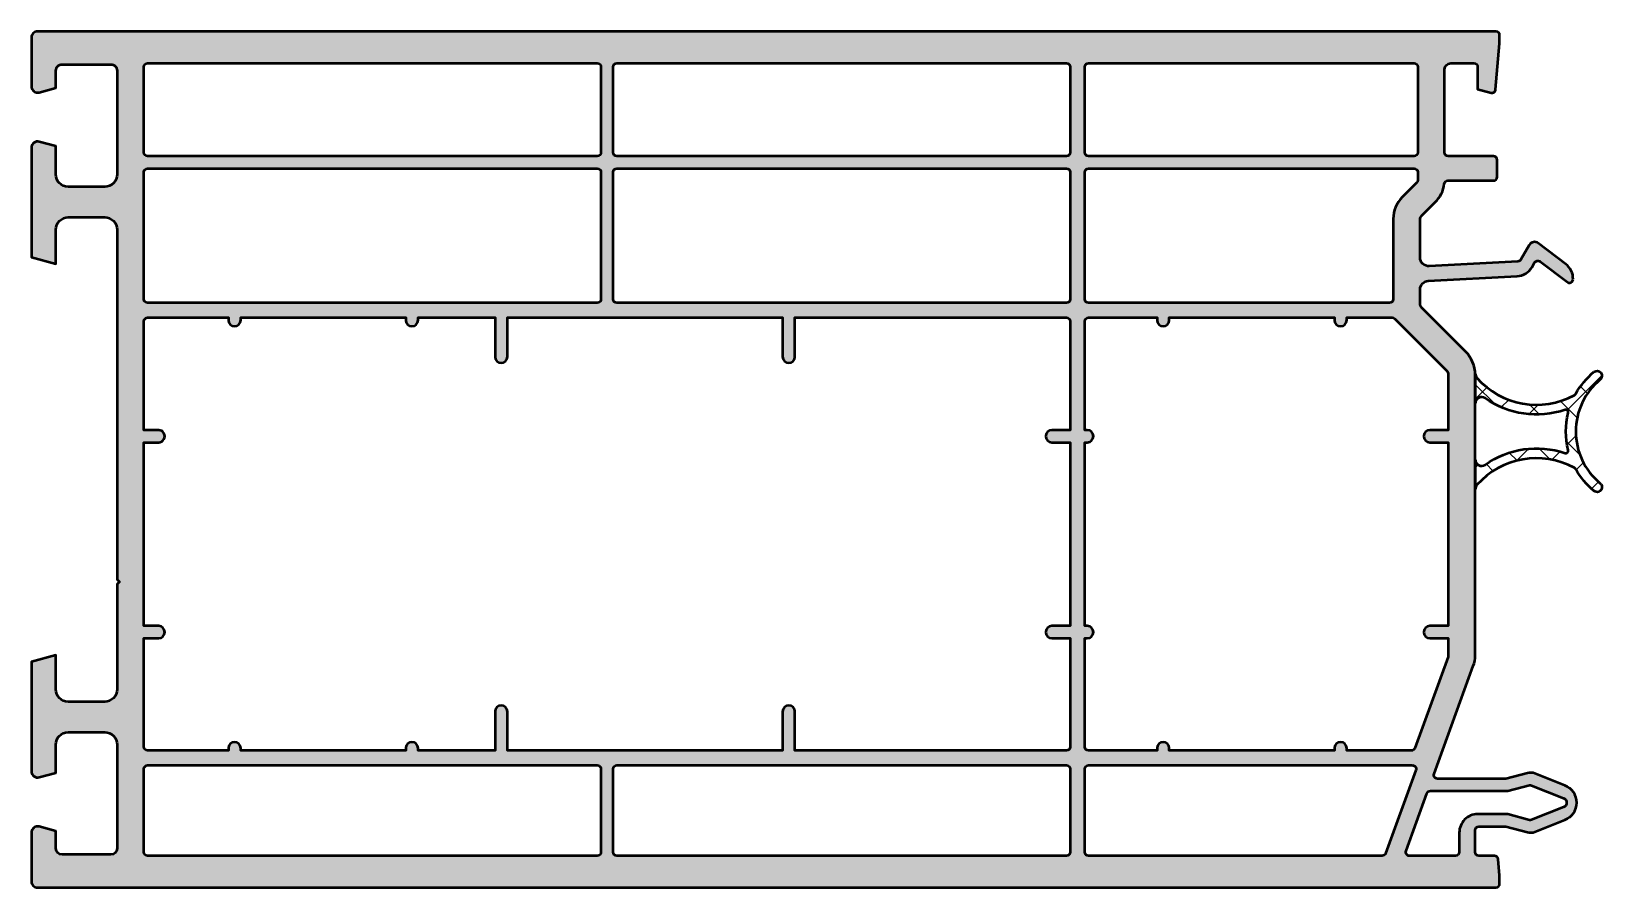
# Model space of a CAD drawing. Extents: x -120 to 8, y -70 to 0.
import ezdxf

# ---------------------------------------------------------------- set-up
doc = ezdxf.new("R2010")
doc.units = 0
for name, color, linetype, lineweight in [('0S-Alu contour', 7, 'Continuous', 50), ('0S-Alu hatch', 252, 'Continuous', 25), ('0S-EPDM contour', 22, 'Continuous', 50), ('0S-EPDM hatch', 25, 'Continuous', 25)]:
    doc.layers.add(name, color=color, linetype=linetype, lineweight=lineweight)

# ---------------------------------------------------------------- blocks, each defined once
blk = doc.blocks.new('984300__90E928C8_37A6_478C_BCB0_72B6524FA4E8_')
at = {"layer": '0S-Alu hatch'}
h = blk.add_hatch(color=256, dxfattribs=at)
edge = h.paths.add_edge_path()
edge.add_line((-0.3002441425315254, -0.0017937469477332), (-119.5002152655906, -0.0017937469450047))
edge.add_arc((-119.5002446651965, -0.5018231458113079), 0.5000293997305892, 89.99663125140626, 179.9966313362419)
edge.add_line((-120.0002740640629, -0.5017937469458039), (-120.0002740640628, -4.501793746946368))
edge.add_arc((-119.5002210778373, -4.501737132055573), 0.5000529894303899, 180.0064869011505, 284.9939296838402)
edge.add_line((-119.3708490152349, -4.984764938352739), (-118.0002740640634, -4.617516403196823))
edge.add_line((-118.0002740640634, -4.617516403196823), (-118.0002740640632, -3.201805953977846))
edge.add_ellipse((-117.5003105333214, -3.20176948472004), major_axis=(-0.4999635320719696, 0), ratio=1, start_angle=-90.00417937398248, end_angle=0.004179374001409997, ccw=False)
edge.add_line((-117.5002740640632, -2.701805953978174), (-113.5002740640629, -2.701805953977846))
edge.add_ellipse((-113.5002260943021, -3.20175798421709), major_axis=(-0.4999520325405627, 0), ratio=1, start_angle=179.9945025428712, end_angle=270.00549745707133, ccw=False)
edge.add_line((-113.0002740640629, -3.201805953978306), (-113.000274064063, -11.70180595397807))
edge.add_ellipse((-114.0002695991173, -11.70181041892412), major_axis=(-0.9999955350642498, 0), ratio=1, start_angle=89.99974417625862, end_angle=180.0002558231261, ccw=False)
edge.add_line((-114.000274064064, -12.7018059539784), (-117.0002740640624, -12.70180595397819))
edge.add_ellipse((-117.0002099709795, -11.70174186089479), major_axis=(-1.000064095137223, 0), ratio=1, start_angle=0.0036720277494737275, end_angle=89.99632797221233, ccw=False)
edge.add_line((-118.0002740640629, -11.701805953977), (-118.0002740640628, -9.386071090696937))
edge.add_line((-118.0002740640628, -9.386071090696937), (-119.3708490152347, -9.018822555540574))
edge.add_arc((-119.5002187708623, -9.501853368368394), 0.5000552967545282, 75.0064147711777, 179.9931686438171)
edge.add_line((-120.0002740640625, -9.501793746946637), (-120.0002740640629, -18.46590507507182))
edge.add_line((-120.0002740640629, -18.46590507507182), (-118.0002740640629, -19.00179374694705))
edge.add_line((-118.0002740640629, -19.00179374694705), (-118.0002740640629, -16.20180595397728))
edge.add_ellipse((-117.0002785290097, -16.20180148903134), major_axis=(-0.9999955350631271, 0), ratio=1, start_angle=-90.0002558237324, end_angle=0.0002558231261104993, ccw=False)
edge.add_line((-117.0002740640632, -15.20180595397818), (-114.0002740640622, -15.20180595397819))
edge.add_ellipse((-114.0002009859211, -16.20173287583629), major_axis=(-0.9999269245285036, 0), ratio=1, start_angle=179.9958126248717, end_angle=270.0041873750553, ccw=False)
edge.add_line((-113.000274064063, -16.2018059539786), (-113.000274064063, -44.8018261718749))
edge.add_line((-113.000274064063, -44.8018261718749), (-112.800274064063, -45.00182617187494))
edge.add_line((-112.800274064063, -45.00182617187494), (-113.0002740640629, -45.20182617187499))
edge.add_line((-113.0002740640629, -45.20182617187499), (-113.0002740640628, -53.80181301116778))
edge.add_ellipse((-114.0002669275767, -53.80182014765448), major_axis=(-0.9999928635393323, 0), ratio=1, start_angle=89.99959110654919, end_angle=180.0004088942962, ccw=False)
edge.add_line((-114.0002740640628, -54.80181301116835), (-117.0002740640634, -54.8018130111679))
edge.add_ellipse((-117.000212561448, -53.80175150855298), major_axis=(-1.000061504506088, 0), ratio=1, start_angle=0.003523623447620139, end_angle=89.99647637642289, ccw=False)
edge.add_line((-118.0002740640629, -53.80181301116618), (-118.0002740640631, -51.00179475405566))
edge.add_line((-118.0002740640631, -51.00179475405566), (-120.0002740640631, -51.53768343210078))
edge.add_line((-120.0002740640631, -51.53768343210078), (-120.0002740640634, -60.50182521819937))
edge.add_arc((-119.5003148900068, -60.5018298319112), 0.4999591740779297, 179.9994712645224, 285.0079396284028)
edge.add_line((-119.3708490152347, -60.98473537444949), (-118.0002740640629, -60.61748683929302))
edge.add_line((-118.0002740640629, -60.61748683929302), (-118.0002740640629, -58.30181301116767))
edge.add_ellipse((-117.0002356883311, -58.30185138689978), major_axis=(-1.000038376468082, 0), ratio=1, start_angle=270.00219868312763, end_angle=359.99780131702414, ccw=False)
edge.add_line((-117.0002740640636, -57.30181301116802), (-114.0002740640636, -57.3018130111679))
edge.add_ellipse((-114.0002439635591, -58.30178291066389), major_axis=(-0.9999698999490281, 0), ratio=1, start_angle=179.9982753161613, end_angle=270.00172468378014, ccw=False)
edge.add_line((-113.0002740640631, -58.30181301116937), (-113.000274064063, -66.80181301116767))
edge.add_ellipse((-113.5003387207248, -66.80174930830273), major_axis=(-0.5000646607193078, 0), ratio=1, start_angle=90.00740814966258, end_angle=179.9927011332353, ccw=False)
edge.add_line((-113.5002740640631, -67.3018139648421), (-117.5002740640628, -67.30181396484232))
edge.add_ellipse((-117.5001975068693, -66.80173740779375), major_axis=(-0.5000765629086791, 0), ratio=1, start_angle=0.008662182097623372, end_angle=89.99122853494617, ccw=False)
edge.add_line((-118.000274064063, -66.80181301116752), (-118.0002740640628, -65.38610256194924))
edge.add_line((-118.0002740640628, -65.38610256194924), (-119.3708490152348, -65.01885402679301))
edge.add_arc((-119.5003063175211, -65.50177074573561), 0.4999677495094532, 74.99334092777917, 180.0062424871521)
edge.add_line((-120.0002740640631, -65.50182521819892), (-120.0002740640635, -69.50182617187335))
edge.add_arc((-119.5001528902584, -69.50170499806774), 0.5001211884845891, 180.0138821307182, 270.0138824024058)
edge.add_line((-119.5000317140813, -70.00182617187222), (-0.300244142531696, -70.00182617187494))
edge.add_arc((-0.3002441425316249, -69.70182617187467), 0.3000000000002814, 269.9999999999864, 360)
edge.add_line((-0.0002441425313435, -69.70182617187467), (-0.0002441425312298, -69.00182617187426))
edge.add_line((-0.0002441425312298, -69.00182617187426), (-0.1162766369323407, -67.67567732351353))
edge.add_arc((-0.4151348603922398, -67.70182617187471), 0.3000000000003729, 5.000407498420827, 89.99999999999778)
edge.add_line((-0.4151348603922283, -67.40182617187436), (-1.700244142531445, -67.40182617187423))
edge.add_ellipse((-1.70024414253161, -67.10182617187427), major_axis=(-0.2999999999999545, 0), ratio=1, start_angle=0, end_angle=90.00000000003138, ccw=False)
edge.add_line((-2.000244142531564, -67.10182617187427), (-2.0002441425314, -65.30182255353344))
edge.add_ellipse((-1.700244142531364, -65.30182255353346), major_axis=(-0.3000000000000356, 0), ratio=1, start_angle=269.9967433435738, end_angle=360, ccw=False)
edge.add_line((-1.7002270907182, -65.00182255401802), (0.4997880236807788, -65.00194760150731))
edge.add_line((0.4997880236807788, -65.00194760150731), (2.267171455416772, -65.47575381917642))
edge.add_arc((2.523479281992556, -64.50915861018747), 1.000000000002196, 255.1489061587818, 291.0762744489166)
edge.add_line((2.883089733479508, -65.44226113573637), (5.339171534815605, -64.45881239850968))
edge.add_arc((4.799755857585717, -63.05915861018963), 1.500000000000024, 291.0762744489428, 428.925156353664)
edge.add_line((5.339136582190082, -61.65949135190096), (2.883089733479565, -60.67604914017017))
edge.add_arc((2.523479281992353, -61.60915166571926), 1.000000000002461, 68.92372555107333, 104.8510938412088)
edge.add_line((2.267171455416658, -60.64255645673001), (0.4998490588375404, -61.10198422260095))
edge.add_line((0.4998490588375404, -61.10198422260095), (-5.078712474675498, -61.10198422259959))
edge.add_ellipse((-5.078712474675426, -60.80198422259958), major_axis=(-0.3000000000000043, 0), ratio=1, start_angle=-20.000000000002274, end_angle=89.9999999999863, ccw=False)
edge.add_line((-5.360620260911199, -60.69937817960187), (-2.151042512098328, -51.8811357887542))
edge.add_arc((-4.500274064068943, -51.02608543043843), 2.500000000006036, 340.0000000000115, 360)
edge.add_line((-2.000274064062907, -51.02608543043844), (-2.00027406406302, -28.06744505419926))
edge.add_arc((-4.700274064064963, -28.06744505419865), 2.700000000001942, 0, 44.99999999998968)
edge.add_line((-2.791085754859567, -26.15825674499394), (-6.353797533124222, -22.59554496672951))
edge.add_ellipse((-6.00024414253126, -22.24199157613565), major_axis=(-0.5000000000001981, 0), ratio=1, start_angle=0, end_angle=45.00000000007333, ccw=False)
edge.add_line((-6.500244142531458, -22.24199157613565), (-6.500244142531371, -21.09467894811741))
edge.add_ellipse((-5.800244142531464, -21.09467894811754), major_axis=(-0.6999999999999078, 0), ratio=1, start_angle=272.9999999999924, end_angle=360, ccw=False)
edge.add_line((-5.836879311901427, -20.39563827378942), (1.428250411259412, -20.01488895879556))
edge.add_arc((1.349746476895226, -18.51694465666387), 1.499999999999812, 272.9999999999916, 329.9999999999771)
edge.add_line((2.648784582571422, -19.2669446566643), (2.861966857889981, -18.89770212453988))
edge.add_ellipse((3.121774479025434, -19.04770212453952), major_axis=(-0.299999999999923, 0), ratio=1, start_angle=232.8533868957968, end_angle=330.00000000007174, ccw=False)
edge.add_line((3.302931478275312, -18.80857424740527), (5.518598858218481, -20.48710566205063))
edge.add_arc((5.699755857468754, -20.24797778491675), 0.2999999999998668, 232.853386895694, 355.2265072586886)
edge.add_arc((4.49975585746789, -20.21708051275939), 1.500000000000724, 357.8657231030988, 412.8533868957236)
edge.add_line((5.405540853719472, -19.0214411270884), (3.154225625805068, -17.31590383907639))
edge.add_arc((2.852297293721523, -17.7144503009666), 0.4999999999999529, 52.85338689574398, 149.999999999995)
edge.add_line((2.419284591829366, -17.46445030096658), (1.728627018069303, -18.66070430935128))
edge.add_ellipse((1.468819396933308, -18.51070430935095), major_axis=(-0.3000000000007408, 0), ratio=1, start_angle=93.00000000001518, end_angle=150.0000000000084, ccw=False)
edge.add_line((1.48452018380631, -18.81029316977806), (-5.763608973161055, -19.19015152285119))
edge.add_ellipse((-5.800244142531287, -18.49111084852269), major_axis=(-0.7000000000003075, 0), ratio=1, start_angle=0, end_angle=93.00000000001268, ccw=False)
edge.add_line((-6.500244142531595, -18.49111084852269), (-6.500244142531116, -15.40891273516542))
edge.add_ellipse((-6.00024414253095, -15.4089127351654), major_axis=(-0.5000000000001661, 0), ratio=1, start_angle=315.0000000000128, end_angle=360, ccw=False)
edge.add_line((-6.35379753312442, -15.05535934457209), (-5.261766511445514, -13.96332832289369))
edge.add_arc((-7.100244142528989, -12.12485069181085), 2.599999999997363, 315.0000000000098, 352.5312991403214)
edge.add_ellipse((-4.224847695026521, -12.50180595397938), major_axis=(-0.3000000000002848, 0), ratio=1, start_angle=269.99999999999545, end_angle=352.53129914027403, ccw=False)
edge.add_line((-4.224847695026497, -12.20180595397909), (-0.5002441425311162, -12.20180595397921))
edge.add_arc((-0.500244142531244, -11.90180595397912), 0.3000000000000824, 270.0000000000244, 360)
edge.add_line((-0.2002441425311616, -11.90180595397912), (-0.2002441425310479, -10.50180595397962))
edge.add_arc((-0.5002441425315212, -10.50180595397968), 0.3000000000004732, 0, 89.99999999998779)
edge.add_line((-0.5002441425314573, -10.20180595397921), (-4.200244142532156, -10.20180595397887))
edge.add_ellipse((-4.200244142531794, -9.901805953979377), major_axis=(-0.2999999999994927, 0), ratio=1, start_angle=0, end_angle=89.99999999993082, ccw=False)
edge.add_line((-4.500244142531286, -9.901805953979377), (-4.500244142531428, -3.101792793273666))
edge.add_ellipse((-4.000244142531272, -3.101792793273709), major_axis=(-0.5000000000001564, 0), ratio=1, start_angle=270.00000000000165, end_angle=360, ccw=False)
edge.add_line((-4.000244142531286, -2.601792793273553), (-2.100244142531536, -2.601792793273553))
edge.add_ellipse((-2.100244142531834, -2.901792793273862), major_axis=(-0.3000000000003093, 0), ratio=1, start_angle=180, end_angle=269.9999999999431, ccw=False)
edge.add_line((-1.800244142531525, -2.901792793273862), (-1.800244142531184, -4.71849076354244))
edge.add_line((-1.800244142531184, -4.71849076354244), (-0.7051082921422421, -5.011934793370592))
edge.add_arc((-0.6273398205242238, -4.721702133503669), 0.3004711833624511, 254.9998407153188, 354.9995925015974)
edge.add_line((-0.3280122069892691, -4.747892051539061), (-0.000244499140976, -1.001796869003733))
edge.add_line((-0.000244499140976, -1.001796869003733), (-0.0002441425312298, -0.3017937469483698))
edge.add_arc((-0.3002441425317244, -0.3017937469482277), 0.3000000000004945, 0, 89.99999999996201)
edge = h.paths.add_edge_path()
edge.add_line((-109.6002740640626, -32.60177124343802), (-110.8002740640628, -32.60177124343825))
edge.add_line((-110.8002740640628, -32.60177124343825), (-110.8002740640628, -23.70181301116549))
edge.add_ellipse((-110.5002740640628, -23.7018130111655), major_axis=(-0.2999999999999687, 0), ratio=1, start_angle=269.99999999999727, end_angle=360, ccw=False)
edge.add_line((-110.5002740640628, -23.40181301116554), (-103.8977270382765, -23.40181301116576))
edge.add_line((-103.8977270382765, -23.40181301116576), (-103.8977270382765, -23.60181301116683))
edge.add_arc((-103.3977270382766, -23.60181301116683), 0.4999999999999716, 180, 360)
edge.add_line((-102.8977270382766, -23.60181301116683), (-102.8977270382766, -23.40181301116576))
edge.add_line((-102.8977270382766, -23.40181301116576), (-89.39772703827649, -23.40181301116611))
edge.add_line((-89.39772703827649, -23.40181301116611), (-89.39772703827659, -23.60181301116686))
edge.add_arc((-88.89772703827659, -23.60181301116686), 0.5, 180, 360)
edge.add_line((-88.39772703827659, -23.60181301116683), (-88.39772703827668, -23.40181301116622))
edge.add_line((-88.39772703827668, -23.40181301116622), (-82.10027406406259, -23.40181301116633))
edge.add_line((-82.10027406406259, -23.40181301116633), (-82.10027406406265, -26.60182064056146))
edge.add_arc((-81.60027406406265, -26.60182064056146), 0.5, 180, 360)
edge.add_line((-81.10027406406265, -26.60182064056148), (-81.10027406406267, -23.40181301116633))
edge.add_line((-81.10027406406267, -23.40181301116633), (-58.60027406406245, -23.40181301116713))
edge.add_line((-58.60027406406245, -23.40181301116713), (-58.6002740640625, -26.60182064056146))
edge.add_arc((-58.1002740640625, -26.60182064056146), 0.5, 180, 360)
edge.add_line((-57.6002740640625, -26.60182064056148), (-57.60027406406253, -23.40181301116713))
edge.add_line((-57.60027406406253, -23.40181301116713), (-35.40027406406235, -23.40181301116793))
edge.add_ellipse((-35.40027406406232, -23.70181301116791), major_axis=(-0.2999999999999829, 0), ratio=1, start_angle=180, end_angle=270.0000000000054, ccw=False)
edge.add_line((-35.10027406406234, -23.70181301116788), (-35.10027406406245, -32.60177124343915))
edge.add_line((-35.10027406406245, -32.60177124343915), (-36.60027406406284, -32.60177124343938))
edge.add_arc((-36.6002740640629, -33.10177124343915), 0.4999999999997727, 89.99999999999349, 269.9999999999902)
edge.add_line((-36.60027406406299, -33.60177124343893), (-35.1002740640625, -33.60177124343893))
edge.add_line((-35.1002740640625, -33.60177124343893), (-35.10027406406268, -48.60918239360382))
edge.add_line((-35.10027406406268, -48.60918239360382), (-36.60027406406262, -48.60918239360337))
edge.add_arc((-36.60027406406266, -49.10918239360342), 0.500000000000057, 89.99999999999511, 269.9999999999886)
edge.add_line((-36.60027406406276, -49.60918239360348), (-35.1002740640627, -49.60918239360371))
edge.add_line((-35.1002740640627, -49.60918239360371), (-35.10027406406282, -58.50181301116763))
edge.add_ellipse((-35.40027406406286, -58.50181301116763), major_axis=(-0.3000000000000398, 0), ratio=1, start_angle=90.00000000000551, end_angle=180, ccw=False)
edge.add_line((-35.40027406406283, -58.80181301116767), (-57.60027406406248, -58.80181301116733))
edge.add_line((-57.60027406406248, -58.80181301116733), (-57.60027406406253, -55.60180538177244))
edge.add_arc((-58.10027406406253, -55.60180538177244), 0.5, 0, 180)
edge.add_line((-58.60027406406253, -55.60180538177242), (-58.60027406406245, -58.80181301116733))
edge.add_line((-58.60027406406245, -58.80181301116733), (-81.10027406406267, -58.80181301116688))
edge.add_line((-81.10027406406267, -58.80181301116688), (-81.10027406406262, -55.60180538177244))
edge.add_arc((-81.60027406406262, -55.60180538177244), 0.5000000000000142, 0, 180)
edge.add_line((-82.10027406406265, -55.60180538177242), (-82.1002740640626, -58.80181301116699))
edge.add_line((-82.1002740640626, -58.80181301116699), (-88.39772703827668, -58.80181301116688))
edge.add_line((-88.39772703827668, -58.80181301116688), (-88.3977270382765, -58.60181301116694))
edge.add_arc((-88.89772703827654, -58.60181301116694), 0.5000000000000427, 0, 180)
edge.add_line((-89.39772703827659, -58.60181301116694), (-89.39772703827659, -58.80181301116688))
edge.add_line((-89.39772703827659, -58.80181301116688), (-102.8977270382765, -58.80181301116665))
edge.add_line((-102.8977270382765, -58.80181301116665), (-102.8977270382765, -58.60181301116683))
edge.add_arc((-103.3977270382766, -58.60181301116683), 0.5, 0, 180)
edge.add_line((-103.8977270382765, -58.60181301116683), (-103.8977270382766, -58.80181301116653))
edge.add_line((-103.8977270382766, -58.80181301116653), (-110.5002740640628, -58.80181301116642))
edge.add_ellipse((-110.5002740640628, -58.50181301116643), major_axis=(-0.2999999999999829, 0), ratio=1, start_angle=0, end_angle=90.00000000000551, ccw=False)
edge.add_line((-110.8002740640628, -58.50181301116647), (-110.8002740640628, -49.60918239360325))
edge.add_line((-110.8002740640628, -49.60918239360325), (-109.6002740640626, -49.60918239360348))
edge.add_arc((-109.6002740640627, -49.10918239360342), 0.500000000000057, 270.0000000000017, 450.0000000000016)
edge.add_line((-109.6002740640627, -48.60918239360337), (-110.8002740640628, -48.60918239360359))
edge.add_line((-110.8002740640628, -48.60918239360359), (-110.8002740640628, -33.60177124343779))
edge.add_line((-110.8002740640628, -33.60177124343779), (-109.6002740640627, -33.60177124343813))
edge.add_arc((-109.6002740640626, -33.10177124343808), 0.500000000000057, 269.9999999999951, 449.9999999999984)
edge = h.paths.add_edge_path()
edge.add_line((-33.70027406406278, -32.60177124343938), (-33.90027406406254, -32.60177124343927))
edge.add_line((-33.90027406406254, -32.60177124343927), (-33.90027406406243, -23.70181301116799))
edge.add_ellipse((-33.60027406406234, -23.70181301116801), major_axis=(-0.3000000000000895, 0), ratio=1, start_angle=269.9999999999932, end_angle=360, ccw=False)
edge.add_line((-33.6002740640623, -23.40181301116793), (-27.99772703827701, -23.40181301116815))
edge.add_line((-27.99772703827701, -23.40181301116815), (-27.99772703827692, -23.60181301116797))
edge.add_arc((-27.49772703827695, -23.60181301116797), 0.4999999999999716, 180, 360)
edge.add_line((-26.99772703827698, -23.60181301116797), (-26.99772703827701, -23.40181301116815))
edge.add_line((-26.99772703827701, -23.40181301116815), (-13.49772703827678, -23.40181301116861))
edge.add_line((-13.49772703827678, -23.40181301116861), (-13.49772703827692, -23.60181301116799))
edge.add_arc((-12.99772703827692, -23.60181301116799), 0.5, 180, 360)
edge.add_line((-12.49772703827692, -23.60181301116797), (-12.49772703827706, -23.40181301116861))
edge.add_line((-12.49772703827706, -23.40181301116861), (-8.783063394619134, -23.40181301116872))
edge.add_ellipse((-8.78306339461914, -23.70181301116875), major_axis=(-0.3000000000000333, 0), ratio=1, start_angle=225.000000000006, end_angle=269.999999999999, ccw=False)
edge.add_line((-8.570931360263174, -23.48968097681274), (-4.346720673469364, -27.7138916636057))
edge.add_ellipse((-4.700274064062266, -28.06744505419882), major_axis=(-0.4999999999996243, 0), ratio=1, start_angle=180, end_angle=225.0000000000171, ccw=False)
edge.add_line((-4.200274064062639, -28.06744505419881), (-4.200274064062725, -32.60177124343904))
edge.add_line((-4.200274064062725, -32.60177124343904), (-5.700274064063066, -32.60177124343938))
edge.add_arc((-5.700274064063123, -33.10177124343915), 0.4999999999997727, 89.99999999999349, 269.999999999987)
edge.add_line((-5.700274064063236, -33.60177124343893), (-4.200274064063009, -33.60177124343915))
edge.add_line((-4.200274064063009, -33.60177124343915), (-4.200274064063151, -48.60918239360382))
edge.add_line((-4.200274064063151, -48.60918239360382), (-5.700274064062924, -48.60918239360337))
edge.add_arc((-5.70027406406298, -49.10918239360342), 0.500000000000057, 89.99999999999349, 269.999999999987)
edge.add_line((-5.700274064063094, -49.60918239360348), (-4.200274064062469, -49.6091823936036))
edge.add_line((-4.200274064062469, -49.6091823936036), (-4.200274064062923, -51.02608543043889))
edge.add_ellipse((-4.500274064066966, -51.02608543043889), major_axis=(-0.3000000000040433, 0), ratio=1, start_angle=159.9999999999493, end_angle=180, ccw=False)
edge.add_line((-4.218366277827485, -51.12869147343822), (-6.939308596694909, -58.60441905416549))
edge.add_ellipse((-7.221216382930887, -58.50181301116785), major_axis=(-0.3000000000001677, 0), ratio=1, start_angle=90.0000000000237, end_angle=160.0000000000251, ccw=False)
edge.add_line((-7.221216382930762, -58.80181301116802), (-12.49772703827698, -58.8018130111679))
edge.add_line((-12.49772703827698, -58.8018130111679), (-12.49772703827683, -58.60181301116801))
edge.add_arc((-12.9977270382769, -58.60181301116801), 0.500000000000071, 0, 180)
edge.add_line((-13.49772703827698, -58.60181301116808), (-13.49772703827698, -58.80181301116813))
edge.add_line((-13.49772703827698, -58.80181301116813), (-26.99772703827698, -58.80181301116778))
edge.add_line((-26.99772703827698, -58.80181301116778), (-26.99772703827698, -58.60181301116797))
edge.add_arc((-27.49772703827697, -58.60181301116797), 0.4999999999999858, 0, 180)
edge.add_line((-27.99772703827695, -58.60181301116797), (-27.99772703827695, -58.8018130111679))
edge.add_line((-27.99772703827695, -58.8018130111679), (-33.60027406406296, -58.80181301116767))
edge.add_ellipse((-33.60027406406294, -58.50181301116768), major_axis=(-0.2999999999999971, 0), ratio=1, start_angle=0, end_angle=89.99999999999733, ccw=False)
edge.add_line((-33.90027406406294, -58.50181301116772), (-33.90027406406277, -49.6091823936036))
edge.add_line((-33.90027406406277, -49.6091823936036), (-33.70027406406292, -49.6091823936036))
edge.add_arc((-33.70027406406307, -49.10918239360348), 0.5000000000001137, 270.0000000000163, 450.0000000000065)
edge.add_line((-33.70027406406312, -48.60918239360337), (-33.90027406406277, -48.60918239360348))
edge.add_line((-33.90027406406277, -48.60918239360348), (-33.90027406406257, -33.60177124343893))
edge.add_line((-33.90027406406257, -33.60177124343893), (-33.7002740640627, -33.60177124343893))
edge.add_arc((-33.70027406406277, -33.10177124343915), 0.4999999999997727, 270.0000000000081, 450.0000000000016)
edge = h.paths.add_edge_path()
edge.add_line((-72.45027406406267, -21.90181301116667), (-72.45027406406265, -11.50180595398083))
edge.add_ellipse((-72.15027406406263, -11.50180595398083), major_axis=(-0.3000000000000327, 0), ratio=1, start_angle=270.00000000001086, end_angle=360, ccw=False)
edge.add_line((-72.15027406406269, -11.2018059539808), (-35.40027406406226, -11.20180595397853))
edge.add_ellipse((-35.40027406406227, -11.50180595397857), major_axis=(-0.3000000000000469, 0), ratio=1, start_angle=180, end_angle=269.99999999999864, ccw=False)
edge.add_line((-35.10027406406222, -11.50180595397859), (-35.10027406406228, -21.90181301116796))
edge.add_ellipse((-35.4002740640622, -21.90181301116796), major_axis=(-0.299999999999919, 0), ratio=1, start_angle=89.99999999998238, end_angle=180, ccw=False)
edge.add_line((-35.40027406406229, -22.20181301116788), (-72.15027406406259, -22.20181301116662))
edge.add_ellipse((-72.15027406406266, -21.90181301116661), major_axis=(-0.3000000000000114, 0), ratio=1, start_angle=0, end_angle=90.00000000001359, ccw=False)
edge = h.paths.add_edge_path()
edge.add_line((-110.8002740640631, -21.90181301116531), (-110.8002740640629, -11.50180595398315))
edge.add_ellipse((-110.500274064063, -11.50180595398315), major_axis=(-0.2999999999999616, 0), ratio=1, start_angle=270.00000000000273, end_angle=360, ccw=False)
edge.add_line((-110.500274064063, -11.20180595398319), (-73.7502740640626, -11.20180595398092))
edge.add_ellipse((-73.75027406406264, -11.50180595398095), major_axis=(-0.3000000000000256, 0), ratio=1, start_angle=180, end_angle=269.99999999999454, ccw=False)
edge.add_line((-73.45027406406261, -11.50180595398098), (-73.45027406406263, -21.90181301116655))
edge.add_ellipse((-73.75027406406258, -21.90181301116655), major_axis=(-0.2999999999999616, 0), ratio=1, start_angle=89.99999999999733, end_angle=180, ccw=False)
edge.add_line((-73.7502740640626, -22.20181301116651), (-110.5002740640631, -22.20181301116526))
edge.add_ellipse((-110.5002740640631, -21.90181301116529), major_axis=(-0.2999999999999687, 0), ratio=1, start_angle=0, end_angle=90.00000000000551, ccw=False)
edge = h.paths.add_edge_path()
edge.add_line((-33.90027406406232, -21.90181301116792), (-33.90027406406232, -11.50180595397715))
edge.add_ellipse((-33.60027406406233, -11.50180595397715), major_axis=(-0.29999999999999, 0), ratio=1, start_angle=269.99999999999045, end_angle=360, ccw=False)
edge.add_line((-33.60027406406228, -11.20180595397716), (-7.000244142531371, -11.20180595397898))
edge.add_ellipse((-7.000244142531606, -11.5018059539794), major_axis=(-0.3000000000004164, 0), ratio=1, start_angle=180, end_angle=269.9999999999552, ccw=False)
edge.add_line((-6.70024414253119, -11.50180595397962), (-6.700244142531275, -12.16627204804719))
edge.add_ellipse((-7.000244142530297, -12.16627204804719), major_axis=(-0.2999999999990222, 0), ratio=1, start_angle=135.0000000000257, end_angle=180, ccw=False)
edge.add_line((-6.788112108174928, -12.37840408240237), (-7.968011095497686, -13.55830306972491))
edge.add_arc((-6.200244142531122, -15.32607002269166), 2.500000000000409, 134.9999999999969, 180)
edge.add_line((-8.700244142531531, -15.32607002269157), (-8.700244142531563, -21.9018130111688))
edge.add_ellipse((-9.000244142531553, -21.9018130111688), major_axis=(-0.29999999999999, 0), ratio=1, start_angle=89.99999999999119, end_angle=180, ccw=False)
edge.add_line((-9.0002441425316, -22.20181301116879), (-33.60027406406234, -22.20181301116788))
edge.add_ellipse((-33.60027406406234, -21.9018130111679), major_axis=(-0.2999999999999758, 0), ratio=1, start_angle=0, end_angle=90.00000000000142, ccw=False)
edge = h.paths.add_edge_path()
edge.add_line((-72.45027406406255, -9.901805953979483), (-72.45027406406264, -2.901793746950239))
edge.add_ellipse((-72.15027406406266, -2.901793746950239), major_axis=(-0.2999999999999829, 0), ratio=1, start_angle=270, end_angle=360, ccw=False)
edge.add_line((-72.15027406406266, -2.601793746950257), (-35.40027406406203, -2.601793746947187))
edge.add_ellipse((-35.40027406406203, -2.901793746947227), major_axis=(-0.3000000000000398, 0), ratio=1, start_angle=180, end_angle=270, ccw=False)
edge.add_line((-35.10027406406199, -2.901793746947255), (-35.10027406406199, -9.901805953979071))
edge.add_ellipse((-35.40027406406202, -9.901805953979071), major_axis=(-0.3000000000000256, 0), ratio=1, start_angle=89.99999999998653, end_angle=180, ccw=False)
edge.add_line((-35.40027406406209, -10.20180595397909), (-72.15027406406257, -10.20180595397944))
edge.add_ellipse((-72.15027406406259, -9.90180595397947), major_axis=(-0.2999999999999687, 0), ratio=1, start_angle=0, end_angle=90.00000000000267, ccw=False)
edge = h.paths.add_edge_path()
edge.add_line((-110.8002740640632, -9.901805953979597), (-110.8002740640627, -2.901793746946296))
edge.add_ellipse((-110.5002740640698, -2.901793746946296), major_axis=(-0.2999999999929699, 0), ratio=1, start_angle=269.99999999999727, end_angle=360, ccw=False)
edge.add_line((-110.5002740640698, -2.601793746953326), (-73.75027406406265, -2.60179374695037))
edge.add_ellipse((-73.7502740640626, -2.901793746950339), major_axis=(-0.2999999999999687, 0), ratio=1, start_angle=180, end_angle=270.00000000000813, ccw=False)
edge.add_line((-73.45027406406264, -2.901793746950325), (-73.45027406406265, -9.901805953979412))
edge.add_ellipse((-73.7502740640627, -9.901805953979412), major_axis=(-0.3000000000000256, 0), ratio=1, start_angle=90.00000000000807, end_angle=180, ccw=False)
edge.add_line((-73.75027406406265, -10.20180595397944), (-110.5002740640632, -10.20180595397966))
edge.add_ellipse((-110.5002740640632, -9.901805953979668), major_axis=(-0.2999999999999971, 0), ratio=1, start_angle=0, end_angle=89.99999999999193, ccw=False)
edge = h.paths.add_edge_path()
edge.add_ellipse((-72.15027406406261, -67.10182617187112), major_axis=(-0.300000000000054, 0), ratio=1, start_angle=0, end_angle=89.99999999999193, ccw=False)
edge.add_line((-72.45027406406267, -67.1018261718711), (-72.45027406406264, -60.3018130111671))
edge.add_ellipse((-72.15027406406256, -60.30181301116701), major_axis=(-0.3000000000000824, 0), ratio=1, start_angle=270.000000000019, end_angle=360, ccw=False)
edge.add_line((-72.15027406406266, -60.00181301116692), (-35.40027406406294, -60.00181301116761))
edge.add_ellipse((-35.40027406406295, -60.30181301116765), major_axis=(-0.300000000000054, 0), ratio=1, start_angle=180, end_angle=269.99999999999727, ccw=False)
edge.add_line((-35.1002740640629, -60.30181301116767), (-35.100274064063, -67.10182617187365))
edge.add_ellipse((-35.40027406406299, -67.10182617187367), major_axis=(-0.2999999999999971, 0), ratio=1, start_angle=90.00000000000949, end_angle=180, ccw=False)
edge.add_line((-35.40027406406294, -67.40182617187367), (-72.15027406406266, -67.40182617187118))
edge = h.paths.add_edge_path()
edge.add_ellipse((-110.5002740640677, -67.10182617187301), major_axis=(-0.2999999999954355, 0), ratio=1, start_angle=0, end_angle=90.00000000000267, ccw=False)
edge.add_line((-110.8002740640632, -67.10182617187303), (-110.8002740640632, -60.30181301116642))
edge.add_ellipse((-110.5002740640632, -60.30181301116645), major_axis=(-0.2999999999999829, 0), ratio=1, start_angle=269.99999999999454, end_angle=360, ccw=False)
edge.add_line((-110.5002740640632, -60.00181301116647), (-73.75027406406262, -60.00181301116704))
edge.add_ellipse((-73.7502740640626, -60.30181301116701), major_axis=(-0.2999999999999687, 0), ratio=1, start_angle=180, end_angle=270.00000000000273, ccw=False)
edge.add_line((-73.45027406406264, -60.30181301116699), (-73.45027406406258, -67.10182617187104))
edge.add_ellipse((-73.7502740640626, -67.10182617187104), major_axis=(-0.3000000000000114, 0), ratio=1, start_angle=89.99999999998369, end_angle=180, ccw=False)
edge.add_line((-73.75027406406267, -67.40182617187105), (-110.5002740640677, -67.40182617186845))
edge = h.paths.add_edge_path()
edge.add_line((-33.90027406406203, -9.901805953979256), (-33.90027406406203, -2.901793746945578))
edge.add_ellipse((-33.60027406406205, -2.901793746945578), major_axis=(-0.2999999999999829, 0), ratio=1, start_angle=269.99999999998914, end_angle=360, ccw=False)
edge.add_line((-33.60027406406199, -2.601793746945595), (-7.000244142531144, -2.601793746947755))
edge.add_ellipse((-7.000244142531286, -2.901793746947738), major_axis=(-0.2999999999999829, 0), ratio=1, start_angle=180, end_angle=269.99999999997283, ccw=False)
edge.add_line((-6.700244142531303, -2.901793746947824), (-6.700244142531559, -9.901805953979247))
edge.add_ellipse((-7.000244142531407, -9.901805953979247), major_axis=(-0.2999999999998479, 0), ratio=1, start_angle=90.00000000000682, end_angle=180, ccw=False)
edge.add_line((-7.000244142531371, -10.20180595397909), (-33.60027406406199, -10.20180595397921))
edge.add_ellipse((-33.60027406406203, -9.901805953979213), major_axis=(-0.2999999999999971, 0), ratio=1, start_angle=0, end_angle=90.00000000000807, ccw=False)
edge = h.paths.add_edge_path()
edge.add_line((-33.900274064063, -67.10182617187417), (-33.90027406406292, -60.30181301116765))
edge.add_ellipse((-33.60027406406287, -60.30181301116765), major_axis=(-0.3000000000000398, 0), ratio=1, start_angle=270.0000000000054, end_angle=360, ccw=False)
edge.add_line((-33.6002740640629, -60.00181301116761), (-7.131438363877109, -60.00181301116828))
edge.add_ellipse((-7.131438363877103, -60.30181301116823), major_axis=(-0.2999999999999452, 0), ratio=1, start_angle=160.0000000000051, end_angle=270.000000000001, ccw=False)
edge.add_line((-6.849530577641374, -60.40441905416589), (-9.324532960756407, -67.20443221487149))
edge.add_ellipse((-9.606440746993009, -67.10182617187363), major_axis=(-0.3000000000008356, 0), ratio=1, start_angle=90.00000000003132, end_angle=160.0000000000251, ccw=False)
edge.add_line((-9.606440746992845, -67.40182617187446), (-33.60027406406296, -67.40182617187412))
edge.add_ellipse((-33.600274064063, -67.10182617187412), major_axis=(-0.2999999999999971, 0), ratio=1, start_angle=0, end_angle=90.00000000000807, ccw=False)
edge = h.paths.add_edge_path()
edge.add_line((0.5920264863453469, -64.00195297249076), (-1.800156750315394, -64.0018167302706))
edge.add_arc((-1.800244142531363, -65.50181672772484), 1.500000000000053, 89.9966618632399, 180)
edge.add_line((-3.300244142531417, -65.50181672772484), (-3.300244142531582, -67.10182617187473))
edge.add_ellipse((-3.600244142531678, -67.1018261718747), major_axis=(-0.3000000000000966, 0), ratio=1, start_angle=90.0000000000054, end_angle=180, ccw=False)
edge.add_line((-3.60024414253165, -67.4018261718748), (-7.371667424793415, -67.40182617187457))
edge.add_ellipse((-7.371667424793242, -67.1018261718748), major_axis=(-0.2999999999997826, 0), ratio=1, start_angle=-20.000000000019213, end_angle=89.99999999996709, ccw=False)
edge.add_line((-7.653575211028776, -66.99922012887708), (-5.942972635737405, -62.29937817960189))
edge.add_ellipse((-5.661064849501514, -62.40198422259958), major_axis=(-0.3000000000001037, 0), ratio=1, start_angle=269.99999999999727, end_angle=340.0000000000105, ccw=False)
edge.add_line((-5.661064849501499, -62.10198422259948), (0.5893467031545044, -62.10198422260084))
edge.add_arc((0.589346703154763, -61.8019842226016), 0.299999999999244, 269.9999999999506, 284.5719065627639)
edge.add_line((0.6648251545302769, -62.09233401746548), (2.427914684882537, -61.6340066146509))
edge.add_ellipse((2.503393136258353, -61.92435640951542), major_axis=(-0.2999999999999252, 0), ratio=1, start_angle=248.17801069008192, end_angle=284.5719065627896, ccw=False)
edge.add_line((2.614910380634868, -61.64585343968094), (5.217120728372222, -62.68782195961814))
edge.add_ellipse((5.068431069203588, -63.05915925273093), major_axis=(-0.400000000000023, 0), ratio=1, start_angle=111.82183912546151, end_angle=248.1780106900971, ccw=False)
edge.add_line((5.217119755017576, -63.4304969355897), (2.616072640381801, -64.47199176645591))
edge.add_ellipse((2.504556126021411, -64.19348850431223), major_axis=(-0.2999999999996104, 0), ratio=1, start_angle=74.99282405432763, end_angle=111.82183912547191, ccw=False)
edge.add_line((2.426874120210655, -64.48325652527552), (0.6696914062303136, -64.01218495104041))
edge.add_arc((0.5920094004198891, -64.30195297200453), 0.3000000000003202, 74.99282405442953, 89.99673682860555)
at = {"layer": '0S-Alu contour', "color": 7}
for points in [[(-120.0002740640629, -0.5017937469458039), (-120.0002740640628, -4.501793746946368)], [(-0.3002441425315254, -0.0017937469477332), (-119.5002152655906, -0.0017937469450047)], [(-0.3280122069892691, -4.747892051539061), (-0.000244499140976, -1.001796869003733), (-0.0002441425312298, -0.3017937469483698)], [(-119.3708490152349, -4.984764938352739), (-118.0002740640634, -4.617516403196823), (-118.0002740640632, -3.201805953977846)], [(-117.5002740640632, -2.701805953978174), (-113.5002740640629, -2.701805953977846)], [(-113.0002740640629, -3.201805953978306), (-113.000274064063, -11.70180595397807)], [(-110.8002740640632, -9.901805953979597), (-110.8002740640627, -2.901793746946296)], [(-110.5002740640698, -2.601793746953326), (-73.75027406406265, -2.60179374695037)], [(-73.45027406406264, -2.901793746950325), (-73.45027406406265, -9.901805953979412)], [(-72.45027406406255, -9.901805953979483), (-72.45027406406264, -2.901793746950239)], [(-72.15027406406266, -2.601793746950257), (-35.40027406406203, -2.601793746947187)], [(-35.10027406406199, -2.901793746947255), (-35.10027406406199, -9.901805953979071)], [(-33.90027406406203, -9.901805953979256), (-33.90027406406203, -2.901793746945578)], [(-33.60027406406199, -2.601793746945595), (-7.000244142531144, -2.601793746947755)], [(-6.700244142531303, -2.901793746947824), (-6.700244142531559, -9.901805953979247)], [(-4.500244142531286, -9.901805953979377), (-4.500244142531428, -3.101792793273666)], [(-4.000244142531286, -2.601792793273553), (-2.100244142531536, -2.601792793273553)], [(-1.800244142531525, -2.901792793273862), (-1.800244142531184, -4.71849076354244), (-0.7051082921422421, -5.011934793370592)], [(-120.0002740640625, -9.501793746946637), (-120.0002740640629, -18.46590507507182), (-118.0002740640629, -19.00179374694705), (-118.0002740640629, -16.20180595397728)], [(-118.0002740640629, -11.701805953977), (-118.0002740640628, -9.386071090696937), (-119.3708490152347, -9.018822555540574)], [(-73.75027406406265, -10.20180595397944), (-110.5002740640632, -10.20180595397966)], [(-35.40027406406209, -10.20180595397909), (-72.15027406406257, -10.20180595397944)], [(-7.000244142531371, -10.20180595397909), (-33.60027406406199, -10.20180595397921)], [(-0.5002441425314573, -10.20180595397921), (-4.200244142532156, -10.20180595397887)], [(-110.8002740640631, -21.90181301116531), (-110.8002740640629, -11.50180595398315)], [(-110.500274064063, -11.20180595398319), (-73.7502740640626, -11.20180595398092)], [(-73.45027406406261, -11.50180595398098), (-73.45027406406263, -21.90181301116655)], [(-72.45027406406267, -21.90181301116667), (-72.45027406406265, -11.50180595398083)], [(-72.15027406406269, -11.2018059539808), (-35.40027406406226, -11.20180595397853)], [(-35.10027406406222, -11.50180595397859), (-35.10027406406228, -21.90181301116796)], [(-33.90027406406232, -21.90181301116792), (-33.90027406406232, -11.50180595397715)], [(-33.60027406406228, -11.20180595397716), (-7.000244142531371, -11.20180595397898)], [(-6.70024414253119, -11.50180595397962), (-6.700244142531275, -12.16627204804719)], [(-0.2002441425311616, -11.90180595397912), (-0.2002441425310479, -10.50180595397962)], [(-114.000274064064, -12.7018059539784), (-117.0002740640624, -12.70180595397819)], [(-6.788112108174928, -12.37840408240237), (-7.968011095497686, -13.55830306972491)], [(-4.224847695026497, -12.20180595397909), (-0.5002441425311162, -12.20180595397921)], [(-6.35379753312442, -15.05535934457209), (-5.261766511445514, -13.96332832289369)], [(-117.0002740640632, -15.20180595397818), (-114.0002740640622, -15.20180595397819)], [(-8.700244142531531, -15.32607002269157), (-8.700244142531563, -21.9018130111688)], [(-6.500244142531595, -18.49111084852269), (-6.500244142531116, -15.40891273516542)], [(-113.000274064063, -16.2018059539786), (-113.000274064063, -44.8018261718749), (-112.800274064063, -45.00182617187494), (-113.0002740640629, -45.20182617187499), (-113.0002740640628, -53.80181301116778)], [(2.419284591829366, -17.46445030096658), (1.728627018069303, -18.66070430935128)], [(5.405540853719472, -19.0214411270884), (3.154225625805068, -17.31590383907639)], [(1.48452018380631, -18.81029316977806), (-5.763608973161055, -19.19015152285119)], [(2.648784582571422, -19.2669446566643), (2.861966857889981, -18.89770212453988)], [(3.302931478275312, -18.80857424740527), (5.518598858218481, -20.48710566205063)], [(-5.836879311901427, -20.39563827378942), (1.428250411259412, -20.01488895879556)], [(-6.500244142531458, -22.24199157613565), (-6.500244142531371, -21.09467894811741)], [(-73.7502740640626, -22.20181301116651), (-110.5002740640631, -22.20181301116526)], [(-35.40027406406229, -22.20181301116788), (-72.15027406406259, -22.20181301116662)], [(-9.0002441425316, -22.20181301116879), (-33.60027406406234, -22.20181301116788)], [(-2.791085754859567, -26.15825674499394), (-6.353797533124222, -22.59554496672951)], [(-109.6002740640626, -32.60177124343802), (-110.8002740640628, -32.60177124343825), (-110.8002740640628, -23.70181301116549)], [(-110.5002740640628, -23.40181301116554), (-103.8977270382765, -23.40181301116576), (-103.8977270382765, -23.60181301116683)], [(-102.8977270382766, -23.60181301116683), (-102.8977270382766, -23.40181301116576), (-89.39772703827649, -23.40181301116611), (-89.39772703827659, -23.60181301116686)], [(-88.39772703827659, -23.60181301116683), (-88.39772703827668, -23.40181301116622), (-82.10027406406259, -23.40181301116633), (-82.10027406406265, -26.60182064056146)], [(-81.10027406406265, -26.60182064056148), (-81.10027406406267, -23.40181301116633), (-58.60027406406245, -23.40181301116713), (-58.6002740640625, -26.60182064056146)], [(-57.6002740640625, -26.60182064056148), (-57.60027406406253, -23.40181301116713), (-35.40027406406235, -23.40181301116793)], [(-35.10027406406234, -23.70181301116788), (-35.10027406406245, -32.60177124343915), (-36.60027406406284, -32.60177124343938)], [(-33.70027406406278, -32.60177124343938), (-33.90027406406254, -32.60177124343927), (-33.90027406406243, -23.70181301116799)], [(-33.6002740640623, -23.40181301116793), (-27.99772703827701, -23.40181301116815), (-27.99772703827692, -23.60181301116797)], [(-26.99772703827698, -23.60181301116797), (-26.99772703827701, -23.40181301116815), (-13.49772703827678, -23.40181301116861), (-13.49772703827692, -23.60181301116799)], [(-12.49772703827692, -23.60181301116797), (-12.49772703827706, -23.40181301116861), (-8.783063394619134, -23.40181301116872)], [(-8.570931360263174, -23.48968097681274), (-4.346720673469364, -27.7138916636057)], [(-4.200274064062639, -28.06744505419881), (-4.200274064062725, -32.60177124343904), (-5.700274064063066, -32.60177124343938)], [(-2.000274064062907, -51.02608543043844), (-2.00027406406302, -28.06744505419926)], [(-109.6002740640627, -48.60918239360337), (-110.8002740640628, -48.60918239360359), (-110.8002740640628, -33.60177124343779), (-109.6002740640627, -33.60177124343813)], [(-36.60027406406299, -33.60177124343893), (-35.1002740640625, -33.60177124343893), (-35.10027406406268, -48.60918239360382), (-36.60027406406262, -48.60918239360337)], [(-33.70027406406312, -48.60918239360337), (-33.90027406406277, -48.60918239360348), (-33.90027406406257, -33.60177124343893), (-33.7002740640627, -33.60177124343893)], [(-5.700274064063236, -33.60177124343893), (-4.200274064063009, -33.60177124343915), (-4.200274064063151, -48.60918239360382), (-5.700274064062924, -48.60918239360337)], [(-110.8002740640628, -58.50181301116647), (-110.8002740640628, -49.60918239360325), (-109.6002740640626, -49.60918239360348)], [(-36.60027406406276, -49.60918239360348), (-35.1002740640627, -49.60918239360371), (-35.10027406406282, -58.50181301116763)], [(-33.90027406406294, -58.50181301116772), (-33.90027406406277, -49.6091823936036), (-33.70027406406292, -49.6091823936036)], [(-5.700274064063094, -49.60918239360348), (-4.200274064062469, -49.6091823936036), (-4.200274064062923, -51.02608543043889)], [(-118.0002740640629, -53.80181301116618), (-118.0002740640631, -51.00179475405566), (-120.0002740640631, -51.53768343210078), (-120.0002740640634, -60.50182521819937)], [(-4.218366277827485, -51.12869147343822), (-6.939308596694909, -58.60441905416549)], [(-5.360620260911199, -60.69937817960187), (-2.151042512098328, -51.8811357887542)], [(-114.0002740640628, -54.80181301116835), (-117.0002740640634, -54.8018130111679)], [(-82.10027406406265, -55.60180538177242), (-82.1002740640626, -58.80181301116699), (-88.39772703827668, -58.80181301116688), (-88.3977270382765, -58.60181301116694)], [(-58.60027406406253, -55.60180538177242), (-58.60027406406245, -58.80181301116733), (-81.10027406406267, -58.80181301116688), (-81.10027406406262, -55.60180538177244)], [(-35.40027406406283, -58.80181301116767), (-57.60027406406248, -58.80181301116733), (-57.60027406406253, -55.60180538177244)], [(-117.0002740640636, -57.30181301116802), (-114.0002740640636, -57.3018130111679)], [(-119.3708490152347, -60.98473537444949), (-118.0002740640629, -60.61748683929302), (-118.0002740640629, -58.30181301116767)], [(-113.0002740640631, -58.30181301116937), (-113.000274064063, -66.80181301116767)], [(-103.8977270382765, -58.60181301116683), (-103.8977270382766, -58.80181301116653), (-110.5002740640628, -58.80181301116642)], [(-89.39772703827659, -58.60181301116694), (-89.39772703827659, -58.80181301116688), (-102.8977270382765, -58.80181301116665), (-102.8977270382765, -58.60181301116683)], [(-27.99772703827695, -58.60181301116797), (-27.99772703827695, -58.8018130111679), (-33.60027406406296, -58.80181301116767)], [(-13.49772703827698, -58.60181301116808), (-13.49772703827698, -58.80181301116813), (-26.99772703827698, -58.80181301116778), (-26.99772703827698, -58.60181301116797)], [(-7.221216382930762, -58.80181301116802), (-12.49772703827698, -58.8018130111679), (-12.49772703827683, -58.60181301116801)], [(-110.8002740640632, -67.10182617187303), (-110.8002740640632, -60.30181301116642)], [(-110.5002740640632, -60.00181301116647), (-73.75027406406262, -60.00181301116704)], [(-73.45027406406264, -60.30181301116699), (-73.45027406406258, -67.10182617187104)], [(-72.45027406406267, -67.1018261718711), (-72.45027406406264, -60.3018130111671)], [(-72.15027406406266, -60.00181301116692), (-35.40027406406294, -60.00181301116761)], [(-35.1002740640629, -60.30181301116767), (-35.100274064063, -67.10182617187365)], [(-33.900274064063, -67.10182617187417), (-33.90027406406292, -60.30181301116765)], [(-33.6002740640629, -60.00181301116761), (-7.131438363877109, -60.00181301116828)], [(-6.849530577641374, -60.40441905416589), (-9.324532960756407, -67.20443221487149)], [(2.267171455416658, -60.64255645673001), (0.4998490588375404, -61.10198422260095), (-5.078712474675498, -61.10198422259959)], [(0.6648251545302769, -62.09233401746548), (2.427914684882537, -61.6340066146509)], [(5.339136582190082, -61.65949135190096), (2.883089733479565, -60.67604914017017)], [(-7.653575211028776, -66.99922012887708), (-5.942972635737405, -62.29937817960189)], [(-5.661064849501499, -62.10198422259948), (0.5893467031545044, -62.10198422260084)], [(2.614910380634868, -61.64585343968094), (5.217120728372222, -62.68782195961814)], [(0.5920264863453469, -64.00195297249076), (-1.800156750315394, -64.0018167302706)], [(2.426874120210655, -64.48325652527552), (0.6696914062303136, -64.01218495104041)], [(5.217119755017576, -63.4304969355897), (2.616072640381801, -64.47199176645591)], [(-118.000274064063, -66.80181301116752), (-118.0002740640628, -65.38610256194924), (-119.3708490152348, -65.01885402679301)], [(-2.000244142531564, -67.10182617187427), (-2.0002441425314, -65.30182255353344)], [(-1.7002270907182, -65.00182255401802), (0.4997880236807788, -65.00194760150731), (2.267171455416772, -65.47575381917642)], [(2.883089733479508, -65.44226113573637), (5.339171534815605, -64.45881239850968)], [(-120.0002740640631, -65.50182521819892), (-120.0002740640635, -69.50182617187335)], [(-3.300244142531417, -65.50181672772484), (-3.300244142531582, -67.10182617187473)], [(-113.5002740640631, -67.3018139648421), (-117.5002740640628, -67.30181396484232)], [(-73.75027406406267, -67.40182617187105), (-110.5002740640677, -67.40182617186845)], [(-35.40027406406294, -67.40182617187367), (-72.15027406406266, -67.40182617187118)], [(-9.606440746992845, -67.40182617187446), (-33.60027406406296, -67.40182617187412)], [(-3.60024414253165, -67.4018261718748), (-7.371667424793415, -67.40182617187457)], [(-0.4151348603922283, -67.40182617187436), (-1.700244142531445, -67.40182617187423)], [(-0.0002441425313435, -69.70182617187467), (-0.0002441425312298, -69.00182617187426), (-0.1162766369323407, -67.67567732351353)], [(-119.5000317140813, -70.00182617187222), (-0.300244142531696, -70.00182617187494)]]:
    blk.add_lwpolyline(points, dxfattribs=at)
for centre, radius, start, end in [((-119.5002446651965, -0.5018231458113079), 0.5000293997305892, 89.99663125140626, 179.9966313362419), ((-0.3002441425317244, -0.3017937469482277), 0.3000000000004945, 0, 89.99999999996201), ((-119.5002210778373, -4.501737132055573), 0.5000529894303899, 180.0064869011505, 284.9939296838402), ((-0.6273398205242238, -4.721702133503669), 0.3004711833624511, 254.9998407153188, 354.9995925015974), ((-119.5002187708623, -9.501853368368394), 0.5000552967545282, 75.0064147711777, 179.9931686438171), ((-0.5002441425315212, -10.50180595397968), 0.3000000000004732, 0, 89.99999999998779), ((-7.100244142528989, -12.12485069181085), 2.599999999997363, 315.0000000000098, 352.5312991403214), ((-0.500244142531244, -11.90180595397912), 0.3000000000000824, 270.0000000000244, 0), ((-6.200244142531122, -15.32607002269166), 2.500000000000409, 134.9999999999969, 180), ((2.852297293721523, -17.7144503009666), 0.4999999999999529, 52.85338689574398, 149.999999999995), ((4.49975585746789, -20.21708051275939), 1.500000000000724, 357.8657231030988, 52.85338689572371), ((1.349746476895226, -18.51694465666387), 1.499999999999812, 272.9999999999916, 329.9999999999771), ((5.699755857468754, -20.24797778491675), 0.2999999999998668, 232.853386895694, 355.2265072586886), ((-103.3977270382766, -23.60181301116683), 0.4999999999999716, 180, 0), ((-88.89772703827659, -23.60181301116686), 0.5, 180, 0), ((-27.49772703827695, -23.60181301116797), 0.4999999999999716, 180, 0), ((-12.99772703827692, -23.60181301116799), 0.5, 180, 0), ((-81.60027406406265, -26.60182064056146), 0.5, 180, 0), ((-58.1002740640625, -26.60182064056146), 0.5, 180, 0), ((-4.700274064064963, -28.06744505419865), 2.700000000001942, 0, 44.99999999998968), ((-109.6002740640626, -33.10177124343808), 0.500000000000057, 269.9999999999951, 89.99999999999837), ((-36.6002740640629, -33.10177124343915), 0.4999999999997727, 89.99999999999349, 269.9999999999902), ((-33.70027406406277, -33.10177124343915), 0.4999999999997727, 270.0000000000081, 90.0000000000016), ((-5.700274064063123, -33.10177124343915), 0.4999999999997727, 89.99999999999349, 269.999999999987), ((-109.6002740640627, -49.10918239360342), 0.500000000000057, 270.0000000000017, 90.0000000000016), ((-36.60027406406266, -49.10918239360342), 0.500000000000057, 89.99999999999511, 269.9999999999886), ((-33.70027406406307, -49.10918239360348), 0.5000000000001137, 270.0000000000163, 90.00000000000651), ((-5.70027406406298, -49.10918239360342), 0.500000000000057, 89.99999999999349, 269.999999999987), ((-4.500274064068943, -51.02608543043843), 2.500000000006036, 340.0000000000115, 0), ((-81.60027406406262, -55.60180538177244), 0.5000000000000142, 0, 180), ((-58.10027406406253, -55.60180538177244), 0.5, 0, 180), ((-103.3977270382766, -58.60181301116683), 0.5, 0, 180), ((-88.89772703827654, -58.60181301116694), 0.5000000000000427, 0, 180), ((-27.49772703827697, -58.60181301116797), 0.4999999999999858, 0, 180), ((-12.9977270382769, -58.60181301116801), 0.500000000000071, 0, 180), ((-119.5003148900068, -60.5018298319112), 0.4999591740779297, 179.9994712645224, 285.0079396284028), ((2.523479281992353, -61.60915166571926), 1.000000000002461, 68.92372555107333, 104.8510938412088), ((0.589346703154763, -61.8019842226016), 0.299999999999244, 269.9999999999506, 284.5719065627639), ((4.799755857585717, -63.05915861018963), 1.500000000000024, 291.0762744489428, 68.925156353664), ((-1.800244142531363, -65.50181672772484), 1.500000000000053, 89.9966618632399, 180), ((0.5920094004198891, -64.30195297200453), 0.3000000000003202, 74.99282405442953, 89.99673682860555), ((-119.5003063175211, -65.50177074573561), 0.4999677495094532, 74.99334092777917, 180.0062424871521), ((2.523479281992556, -64.50915861018747), 1.000000000002196, 255.1489061587818, 291.0762744489166), ((-0.4151348603922398, -67.70182617187471), 0.3000000000003729, 5.000407498420827, 89.99999999999778), ((-119.5001528902584, -69.50170499806774), 0.5001211884845891, 180.0138821307182, 270.0138824024058), ((-0.3002441425316249, -69.70182617187467), 0.3000000000002814, 269.9999999999864, 0)]:
    blk.add_arc(centre, radius, start, end, dxfattribs=at)
at = {"layer": '0S-Alu contour', "color": 7, "extrusion": (0, 0, -1)}
for centre, radius, start, end in [((117.5003105333214, -3.20176948472004), 0.4999635320719696, 359.9958206259986, 90.00417937398257), ((113.5002260943021, -3.20175798421709), 0.4999520325405628, 89.99450254292869, 180.0054974571289), ((110.5002740640698, -2.901793746946296), 0.2999999999929699, 0, 90.00000000000273), ((73.7502740640626, -2.901793746950339), 0.2999999999999687, 89.99999999999186, 180), ((72.15027406406266, -2.901793746950239), 0.2999999999999829, 0, 90), ((35.40027406406203, -2.901793746947227), 0.3000000000000398, 90, 180), ((33.60027406406205, -2.901793746945578), 0.2999999999999829, 0, 90.00000000001087), ((7.000244142531286, -2.901793746947738), 0.2999999999999829, 90.00000000002716, 180), ((4.000244142531272, -3.101792793273709), 0.5000000000001564, 0, 89.99999999999837), ((2.100244142531834, -2.901792793273862), 0.3000000000003093, 90.00000000005691, 180), ((110.5002740640632, -9.901805953979668), 0.2999999999999971, 270.0000000000081, 0), ((73.7502740640627, -9.901805953979412), 0.3000000000000256, 180, 269.9999999999919), ((72.15027406406259, -9.90180595397947), 0.2999999999999687, 269.9999999999973, 0), ((35.40027406406202, -9.901805953979071), 0.3000000000000256, 180, 270.0000000000135), ((33.60027406406203, -9.901805953979213), 0.2999999999999971, 269.9999999999919, 0), ((7.000244142531407, -9.901805953979247), 0.2999999999998479, 180, 269.9999999999932), ((4.200244142531794, -9.901805953979377), 0.2999999999994927, 270.0000000000692, 0), ((110.500274064063, -11.50180595398315), 0.2999999999999616, 0, 89.99999999999729), ((73.75027406406264, -11.50180595398095), 0.3000000000000256, 90.00000000000543, 180), ((72.15027406406263, -11.50180595398083), 0.3000000000000327, 0, 89.99999999998914), ((35.40027406406227, -11.50180595397857), 0.3000000000000469, 90.00000000000136, 180), ((33.60027406406233, -11.50180595397715), 0.29999999999999, 0, 90.00000000000952), ((7.000244142531606, -11.5018059539794), 0.3000000000004164, 90.00000000004478, 180), ((117.0002099709795, -11.70174186089479), 1.000064095137223, 270.0036720277878, 359.9963279722505), ((114.0002695991173, -11.70181041892412), 0.9999955350642498, 179.9997441768739, 270.0002558237414), ((7.000244142530297, -12.16627204804719), 0.2999999999990222, 180, 224.9999999999744), ((4.224847695026521, -12.50180595397938), 0.3000000000002848, 7.468700859725966, 90.00000000000458), ((117.0002785290097, -16.20180148903134), 0.9999955350631271, 359.9997441768739, 90.00025582373242), ((114.0002009859211, -16.20173287583629), 0.9999269245285036, 89.99581262494466, 180.0041873751283), ((6.00024414253095, -15.4089127351654), 0.5000000000001661, 0, 44.9999999999872), ((5.800244142531287, -18.49111084852269), 0.7000000000003075, 266.9999999999873, 0), ((-1.468819396933308, -18.51070430935095), 0.3000000000007408, 209.9999999999917, 266.9999999999848), ((-3.121774479025434, -19.04770212453952), 0.299999999999923, 29.99999999992825, 127.1466131042032), ((5.800244142531464, -21.09467894811754), 0.6999999999999078, 0, 87.00000000000762), ((110.5002740640631, -21.90181301116529), 0.2999999999999687, 269.9999999999945, 0), ((73.75027406406258, -21.90181301116655), 0.2999999999999616, 180, 270.0000000000027), ((72.15027406406266, -21.90181301116661), 0.3000000000000114, 269.9999999999864, 0), ((35.4002740640622, -21.90181301116796), 0.299999999999919, 180, 270.0000000000176), ((33.60027406406234, -21.9018130111679), 0.2999999999999758, 269.9999999999986, 0), ((9.000244142531553, -21.9018130111688), 0.29999999999999, 180, 270.0000000000088), ((6.00024414253126, -22.24199157613565), 0.5000000000001981, 314.9999999999267, 0), ((110.5002740640628, -23.7018130111655), 0.2999999999999687, 0, 90.00000000000273), ((35.40027406406232, -23.70181301116791), 0.2999999999999829, 89.99999999999459, 180), ((33.60027406406234, -23.70181301116801), 0.3000000000000895, 0, 90.0000000000068), ((8.78306339461914, -23.70181301116875), 0.3000000000000333, 90.00000000000102, 134.999999999994), ((4.700274064062266, -28.06744505419882), 0.4999999999996243, 134.9999999999829, 180), ((4.500274064066966, -51.02608543043889), 0.3000000000040433, 180, 200.0000000000507), ((117.000212561448, -53.80175150855298), 1.000061504506088, 270.0035236235771, 359.9964763765524), ((114.0002669275767, -53.80182014765448), 0.9999928635393323, 179.9995911057038, 270.0004088934508), ((117.0002356883311, -58.30185138689978), 1.000038376468082, 0.0021986829758781, 89.99780131687235), ((114.0002439635591, -58.30178291066389), 0.9999698999490281, 89.99827531621987, 180.0017246838388), ((110.5002740640628, -58.50181301116643), 0.2999999999999829, 269.9999999999945, 0), ((35.40027406406286, -58.50181301116763), 0.3000000000000398, 180, 269.9999999999945), ((33.60027406406294, -58.50181301116768), 0.2999999999999971, 270.0000000000027, 0), ((7.221216382930887, -58.50181301116785), 0.3000000000001677, 199.9999999999749, 269.9999999999763), ((110.5002740640632, -60.30181301116645), 0.2999999999999829, 0, 90.00000000000543), ((73.7502740640626, -60.30181301116701), 0.2999999999999687, 89.99999999999729, 180), ((72.15027406406256, -60.30181301116701), 0.3000000000000824, 0, 89.99999999998101), ((35.40027406406295, -60.30181301116765), 0.300000000000054, 90.00000000000273, 180), ((33.60027406406287, -60.30181301116765), 0.3000000000000398, 0, 89.99999999999459), ((7.131438363877103, -60.30181301116823), 0.2999999999999452, 89.99999999999898, 199.9999999999949), ((5.078712474675426, -60.80198422259958), 0.3000000000000043, 270.0000000000137, 20.00000000000232), ((-2.503393136258353, -61.92435640951542), 0.2999999999999252, 75.42809343721039, 111.8219893099181), ((5.661064849501514, -62.40198422259958), 0.3000000000001037, 19.99999999998948, 90.00000000000273), ((-5.068431069203588, -63.05915925273093), 0.4000000000000231, 111.8219893099029, 248.1781608745385), ((1.700244142531364, -65.30182255353346), 0.3000000000000356, 0, 90.0032566564262), ((-2.504556126021411, -64.19348850431223), 0.2999999999996104, 248.1781608745281, 285.0071759456725), ((117.5001975068693, -66.80173740779375), 0.5000765629086791, 270.0087714650538, 359.9913378179024), ((113.5003387207248, -66.80174930830273), 0.5000646607193078, 180.0072988667648, 269.9925918503374), ((110.5002740640677, -67.10182617187301), 0.2999999999954355, 269.9999999999973, 0), ((73.7502740640626, -67.10182617187104), 0.3000000000000114, 180, 270.0000000000163), ((72.15027406406261, -67.10182617187112), 0.300000000000054, 270.0000000000081, 0), ((35.40027406406299, -67.10182617187367), 0.2999999999999971, 180, 269.9999999999905), ((33.600274064063, -67.10182617187412), 0.2999999999999971, 269.9999999999919, 0), ((9.606440746993009, -67.10182617187363), 0.3000000000008356, 199.9999999999749, 269.9999999999687), ((7.371667424793242, -67.1018261718748), 0.2999999999997827, 270.0000000000329, 20.00000000001919), ((3.600244142531678, -67.1018261718747), 0.3000000000000966, 180, 269.9999999999946), ((1.70024414253161, -67.10182617187427), 0.2999999999999545, 269.9999999999686, 0)]:
    blk.add_arc(centre, radius, start, end, dxfattribs=at)
blk = doc.blocks.new('984300__D7936F64_21D5_40A1_8B2D_F35DEEE1A6E5_')
at = {"layer": '0S-EPDM hatch'}
h = blk.add_hatch(dxfattribs=at)
h.set_pattern_fill('ANSI37', color=256, scale=0.625, angle=90, style=0)
h.set_pattern_definition([(135, (0, 0), (-1.403165018917055, -1.403165018917055), []), (225, (0, 0), (1.403165018917055, -1.403165018917055), [])])
edge = h.paths.add_edge_path()
edge.add_arc((3.010934223591683, -24.02370382885788), 6.500000000000274, 221.3838432897392, 298.4713786188933)
edge.add_arc((5.966596356048762, -29.47384707089867), 0.2999999999999707, 298.4713786188941, 330.6882265294569)
edge.add_ellipse((11.7289166751408, -32.70906756059402), major_axis=(-6.308402762904659, 0), ratio=1, start_angle=309.5920692109479, end_angle=330.6882265294556, ccw=False)
edge.add_ellipse((7.963389199081685, -28.15604372628966), major_axis=(-0.3999999999999794, 0), ratio=1, start_angle=129.5920692109445, end_angle=309.59206921094454, ccw=False)
edge.add_arc((11.72891667513897, -32.70906756059372), 5.508402762903308, 129.5920692109357, 230.4079307890616)
edge.add_ellipse((7.963389199081561, -37.26209139489777), major_axis=(-0.4000000000000474, 0), ratio=1, start_angle=50.4079307890774, end_angle=230.4079307890773, ccw=False)
edge.add_ellipse((11.72891667513857, -32.70906756059391), major_axis=(-6.308402762903, 0), ratio=1, start_angle=29.311773470548985, end_angle=50.40793078906529, ccw=False)
edge.add_arc((5.96659635604846, -35.94428805028886), 0.2999999999997493, 29.31177347056086, 61.52862138111377)
edge.add_arc((3.010934223591096, -41.3944312923293), 6.499999999999872, 61.52862138110336, 138.4745396757284)
edge.add_arc((-1.481032980671809, -37.41671453069094), 0.5000000000005139, 138.4745396757184, 180)
edge.add_line((-1.981032980672323, -37.41671453069094), (-1.981032980672154, -35.01773695781825))
edge.add_arc((-1.481032980673799, -35.01773695781809), 0.4999999999983542, 180, 305.1622097556861)
edge.add_ellipse((3.010934223590385, -41.39443129233067), major_axis=(-7.300000000001001, 0), ratio=1, start_angle=251.3000060166499, end_angle=305.16220975568524, ccw=False)
edge.add_arc((5.415530906981611, -34.29035395672698), 0.199999999999939, 251.3000060166533, 374.0613521724011)
edge.add_ellipse((11.728916675139, -32.70906756059386), major_axis=(-6.308402762903405, 0), ratio=1, start_angle=-14.061352172410807, end_angle=14.061352172410807, ccw=False)
edge.add_arc((5.415530906981499, -31.12778116446063), 0.2000000000000731, 345.9386478275812, 468.6999939833298)
edge.add_ellipse((3.010934223590577, -24.02370382885707), major_axis=(-7.300000000000646, 0), ratio=1, start_angle=54.837790244314874, end_angle=108.6999939833486, ccw=False)
edge.add_arc((-1.481032980673597, -30.40039816336945), 0.4999999999985294, 54.83779024429736, 180)
edge.add_line((-1.981032980672126, -30.40039816336945), (-1.981032980672125, -28.00179374694717))
edge.add_arc((-1.481032980673018, -28.00179374694712), 0.499999999999107, 180, 219.6520937923046)
at = {"layer": '0S-EPDM contour', "color": 7}
for points in [[(-1.981032980672126, -30.40039816336945), (-1.981032980672125, -28.00179374694717)], [(-1.981032980672323, -37.41671453069094), (-1.981032980672154, -35.01773695781825)]]:
    blk.add_lwpolyline(points, dxfattribs=at)
for centre, radius, start, end in [((-1.481032980673018, -28.00179374694712), 0.499999999999107, 180, 219.6520937923046), ((3.010934223591683, -24.02370382885788), 6.500000000000274, 221.3838432897392, 298.4713786188933), ((11.72891667513897, -32.70906756059372), 5.508402762903308, 129.5920692109357, 230.4079307890616), ((-1.481032980673597, -30.40039816336945), 0.4999999999985294, 54.83779024429736, 180), ((5.966596356048762, -29.47384707089867), 0.2999999999999707, 298.4713786188941, 330.6882265294569), ((5.415530906981499, -31.12778116446063), 0.2000000000000731, 345.9386478275812, 108.6999939833298), ((5.415530906981611, -34.29035395672698), 0.199999999999939, 251.3000060166533, 14.06135217240116), ((-1.481032980673799, -35.01773695781809), 0.4999999999983542, 180, 305.1622097556861), ((3.010934223591096, -41.3944312923293), 6.499999999999872, 61.52862138110336, 138.4745396757284), ((5.96659635604846, -35.94428805028886), 0.2999999999997493, 29.31177347056086, 61.52862138111377), ((-1.481032980671809, -37.41671453069094), 0.5000000000005139, 138.4745396757184, 180)]:
    blk.add_arc(centre, radius, start, end, dxfattribs=at)
at = {"layer": '0S-EPDM contour', "color": 7, "extrusion": (0, 0, -1)}
for centre, radius, start, end in [((-11.7289166751408, -32.70906756059402), 6.308402762904659, 29.31177347054438, 50.40793078905211), ((-7.963389199081685, -28.15604372628966), 0.3999999999999794, 50.40793078905546, 230.4079307890555), ((-3.010934223590577, -24.02370382885707), 7.300000000000646, 251.3000060166514, 305.1622097556851), ((-11.728916675139, -32.70906756059386), 6.308402762903405, 345.9386478275892, 14.06135217241087), ((-3.010934223590385, -41.39443129233067), 7.300000000001001, 54.83779024431473, 108.6999939833501), ((-11.72891667513857, -32.70906756059391), 6.308402762903, 309.5920692109347, 330.688226529451), ((-7.963389199081561, -37.26209139489777), 0.4000000000000474, 129.5920692109227, 309.5920692109227)]:
    blk.add_arc(centre, radius, start, end, dxfattribs=at)
blk = doc.blocks.new('984300__F975FD9E_C0AA_44B0_BD40_39888520A448_')
at = {"layer": '0S-Alu contour', "color": 7}
blk.add_blockref('984300__90E928C8_37A6_478C_BCB0_72B6524FA4E8_', (0, 0), dxfattribs=at)
at = {"layer": '0S-EPDM contour', "color": 7}
blk.add_blockref('984300__D7936F64_21D5_40A1_8B2D_F35DEEE1A6E5_', (0, 0), dxfattribs=at)

msp = doc.modelspace()

# ---------------------------------------------------------------- block references
at = {"layer": '0S-Alu contour', "color": 7}
msp.add_blockref('984300__F975FD9E_C0AA_44B0_BD40_39888520A448_', (0, 0), dxfattribs=at)

doc.saveas('drawing.dxf')
